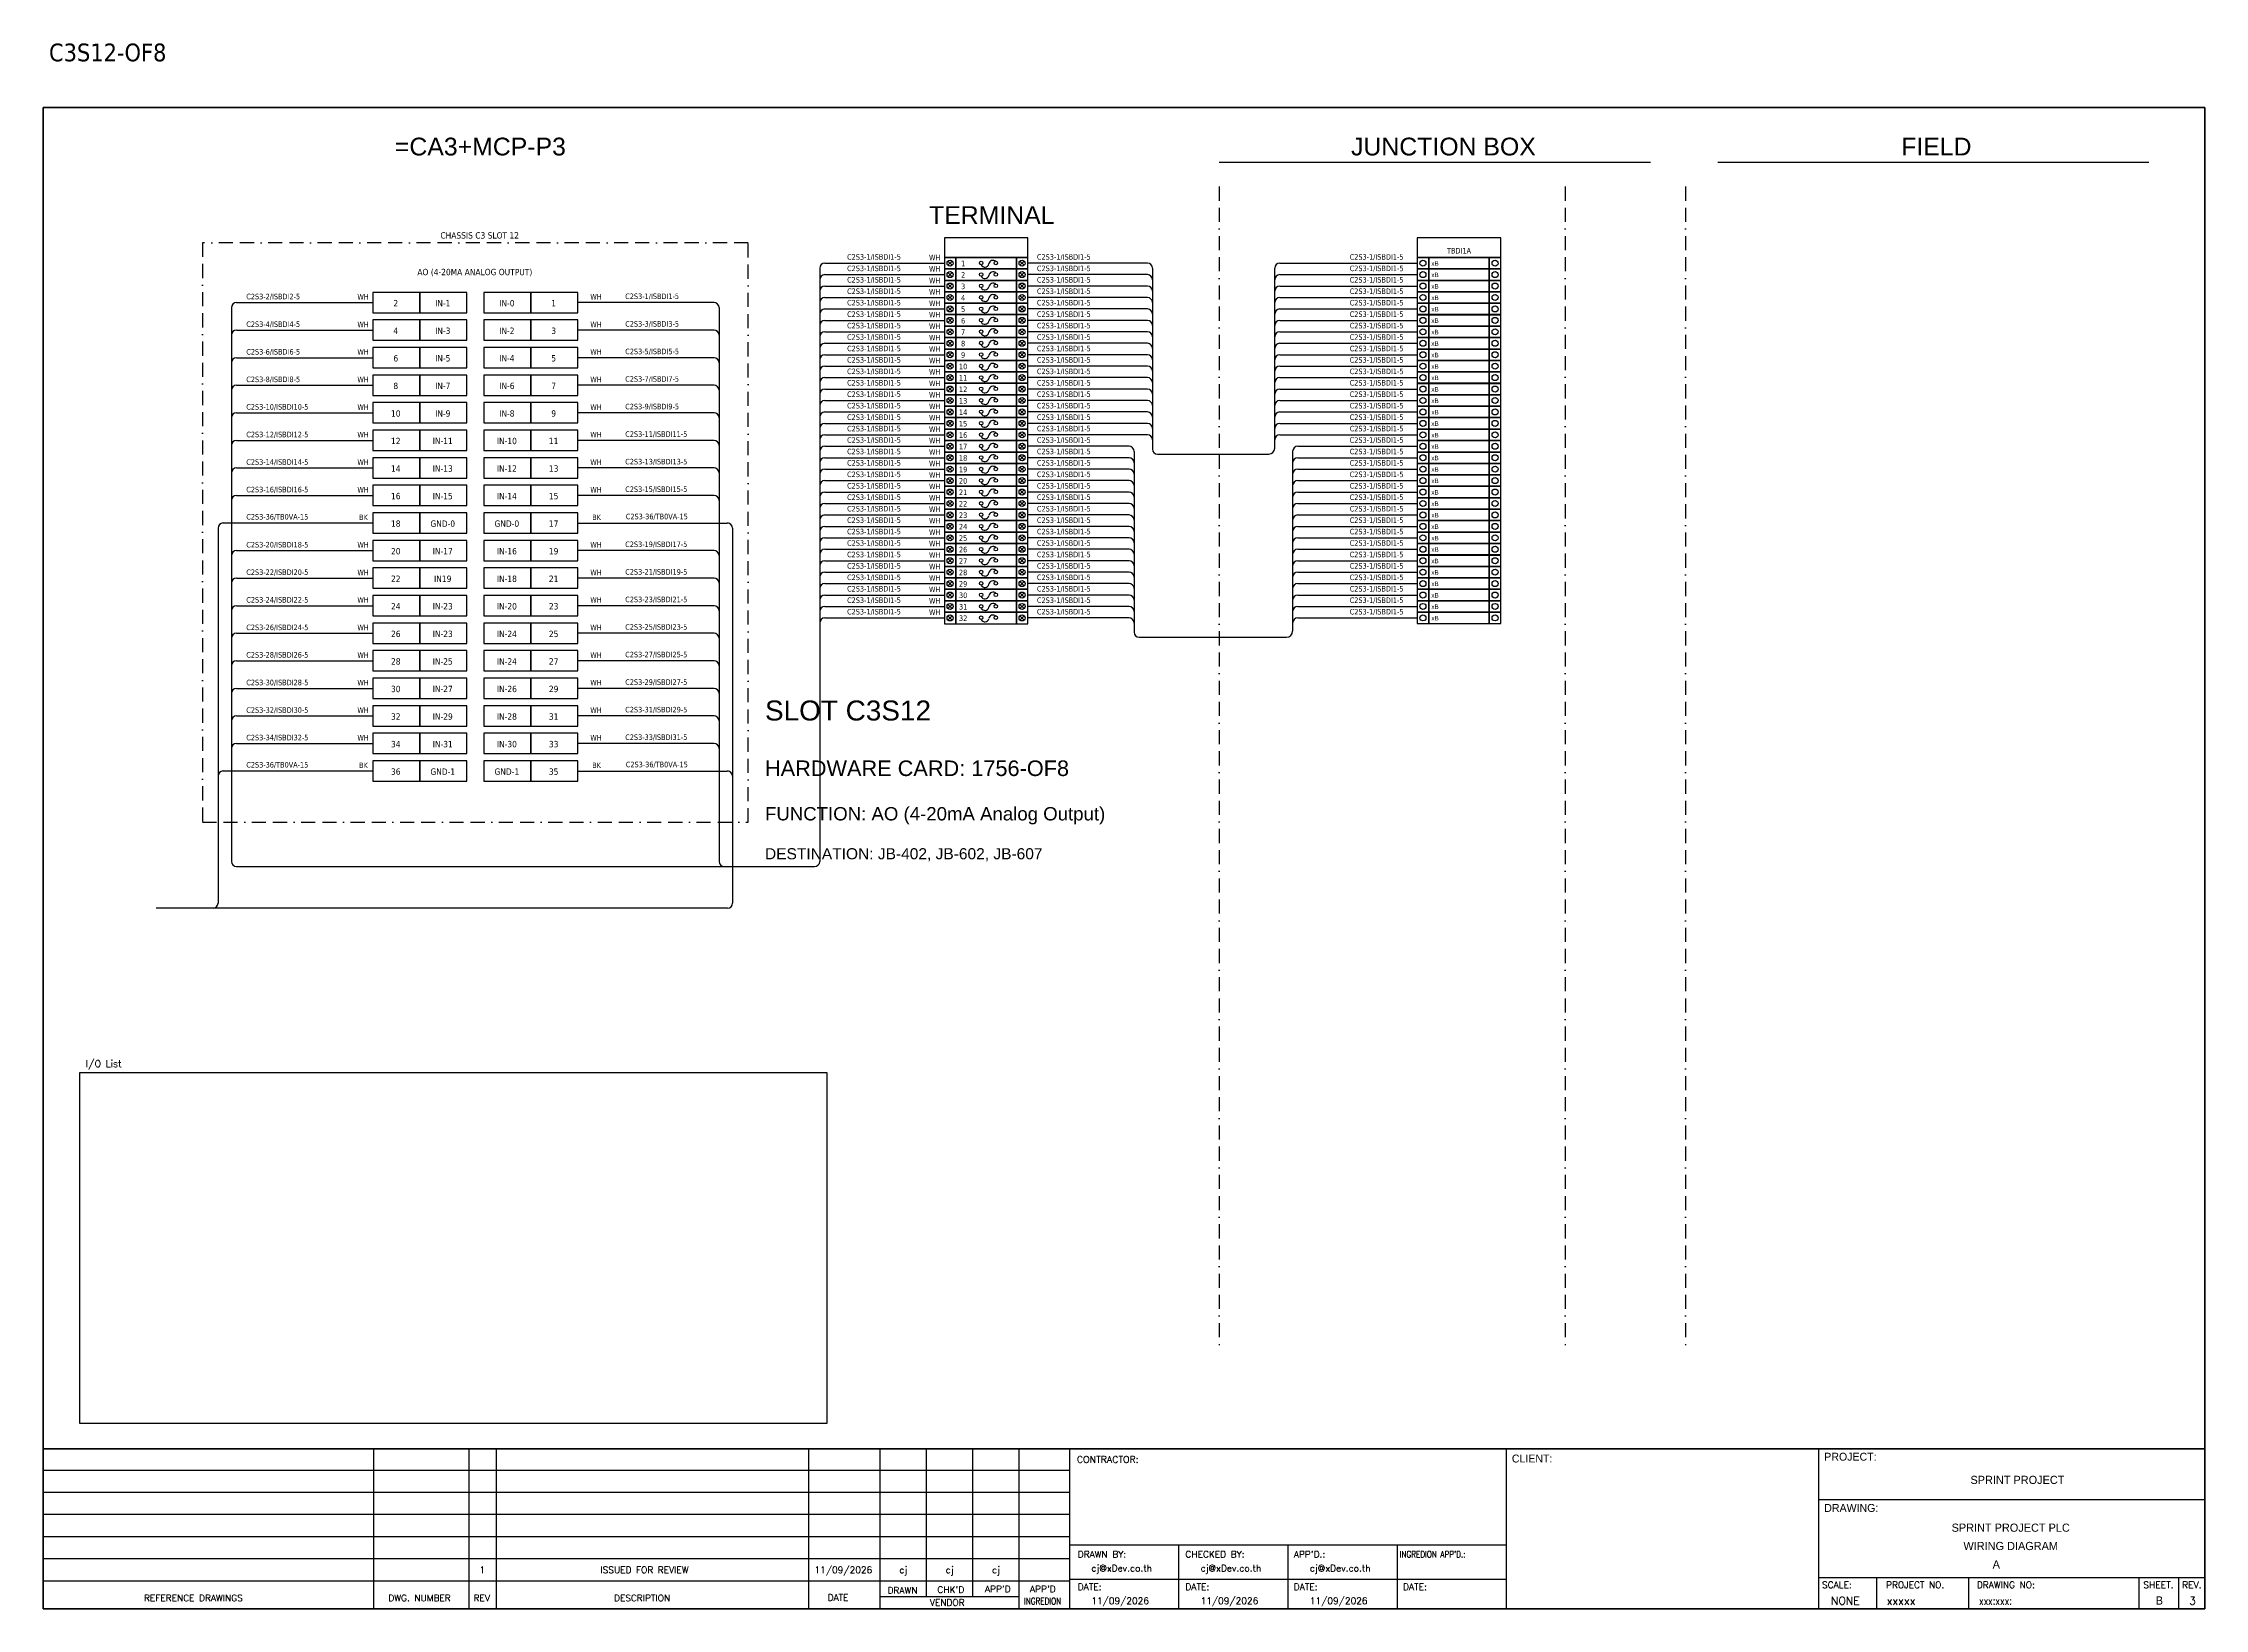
# Model space of a CAD drawing. Header units: millimetres. Extents: x 0 to 62600, y 0 to 14837.
# Drawn here: x 50320 to 54213, y 6008 to 8828 of the extents above; entities that cross this region are included whole.
import ezdxf
from ezdxf.enums import TextEntityAlignment as Align

# ---------------------------------------------------------------- set-up
doc = ezdxf.new("R2010")
doc.units = ezdxf.units.MM
doc.linetypes.add('BORDERX2', pattern=[88.9, 25.4, -12.7, 25.4, -12.7, 0, -12.7])
for name, color, linetype in [('GT_1', 9, 'Continuous'), ('HELPPOINT', 7, 'Continuous'), ('MEMBER', 7, 'Continuous'), ('x01001-FrameArea', 2, 'BORDERX2')]:
    doc.layers.add(name, color=color, linetype=linetype)
for name, color, linetype, lineweight in [('IE-EQUIP', 253, 'Continuous', 25), ('IE-WIRE', 7, 'Continuous', 25), ('power', 7, 'Continuous', 25)]:
    doc.layers.add(name, color=color, linetype=linetype, lineweight=lineweight)
doc.styles.add('HTX11', font='O8111901')
doc.styles.add('ROMANS', font='romans.shx', dxfattribs={"width": 0.85, "height": 25})
doc.styles.get("Standard").update_dxf_attribs({"font": 'arial.ttf'})
doc.styles.add('Tahoma', font='')
doc.styles.get('Tahoma').set_extended_font_data('Tahoma')

# ---------------------------------------------------------------- blocks, each defined once
blk = doc.blocks.new('xTermSingleLayer111')
at = {"color": 7, "ltscale": 25.4}
for points in [[(0, -537), (537, -537), (537, 0), (0, 0)], [(537, -537), (3378, -537), (3378, 0), (537, 0)], [(3378, -537), (3915, -537), (3915, 0), (3378, 0)]]:
    blk.add_lwpolyline(points, close=True, dxfattribs=at)
for centre in [(268, -268), (3647, -268)]:
    blk.add_circle(centre, 141, dxfattribs=at)
blk.add_attdef('TERMINAL_B', (661, -387), '', height=212)

msp = doc.modelspace()

# ---------------------------------------------------------------- linework, layer by layer
for p, q in [((52437.9, 8614.1), (53214.7, 8614.1)), ((53335.7, 8614.1), (54112.4, 8614.1))]:
    msp.add_line(p, q)
at = {"color": 1, "ltscale": 25.4}
for p, q in [((51956.8, 8436), (51949.2, 8428.3)), ((51949.2, 8436), (51956.8, 8428.3)), ((51956.8, 8415.3), (51949.2, 8407.7)), ((51949.2, 8415.3), (51956.8, 8407.7)), ((52078.9, 8436), (52086.6, 8428.3)), ((52086.6, 8436), (52078.9, 8428.3)), ((52078.9, 8415.3), (52086.6, 8407.7)), ((52086.6, 8415.3), (52078.9, 8407.7)), ((51956.8, 8394.7), (51949.2, 8387.1)), ((51949.2, 8394.7), (51956.8, 8387.1)), ((51956.8, 8374.1), (51949.2, 8366.4)), ((51949.2, 8374.1), (51956.8, 8366.4)), ((52078.9, 8394.7), (52086.6, 8387.1)), ((52086.6, 8394.7), (52078.9, 8387.1)), ((52078.9, 8374.1), (52086.6, 8366.4)), ((52086.6, 8374.1), (52078.9, 8366.4)), ((51956.8, 8353.5), (51949.2, 8345.8)), ((51949.2, 8353.5), (51956.8, 8345.8)), ((51956.8, 8332.9), (51949.2, 8325.2)), ((51949.2, 8332.9), (51956.8, 8325.2)), ((52078.9, 8353.5), (52086.6, 8345.8)), ((52086.6, 8353.5), (52078.9, 8345.8)), ((52078.9, 8332.9), (52086.6, 8325.2)), ((52086.6, 8332.9), (52078.9, 8325.2)), ((51956.8, 8312.3), (51949.2, 8304.6)), ((51949.2, 8312.3), (51956.8, 8304.6)), ((52078.9, 8312.3), (52086.6, 8304.6)), ((52086.6, 8312.3), (52078.9, 8304.6)), ((51956.8, 8291.7), (51949.2, 8284)), ((51949.2, 8291.7), (51956.8, 8284)), ((51956.8, 8271.1), (51949.2, 8263.4)), ((51949.2, 8271.1), (51956.8, 8263.4)), ((52078.9, 8291.7), (52086.6, 8284)), ((52086.6, 8291.7), (52078.9, 8284)), ((52078.9, 8271.1), (52086.6, 8263.4)), ((52086.6, 8271.1), (52078.9, 8263.4)), ((51956.8, 8250.4), (51949.2, 8242.8)), ((51949.2, 8250.4), (51956.8, 8242.8)), ((51956.8, 8229.8), (51949.2, 8222.2)), ((51949.2, 8229.8), (51956.8, 8222.2)), ((52078.9, 8250.4), (52086.6, 8242.8)), ((52086.6, 8250.4), (52078.9, 8242.8)), ((52078.9, 8229.8), (52086.6, 8222.2)), ((52086.6, 8229.8), (52078.9, 8222.2)), ((51956.8, 8209.2), (51949.2, 8201.6)), ((51949.2, 8209.2), (51956.8, 8201.6)), ((51956.8, 8188.6), (51949.2, 8180.9)), ((51949.2, 8188.6), (51956.8, 8180.9)), ((52078.9, 8209.2), (52086.6, 8201.6)), ((52086.6, 8209.2), (52078.9, 8201.6)), ((52078.9, 8188.6), (52086.6, 8180.9)), ((52086.6, 8188.6), (52078.9, 8180.9)), ((51956.8, 8168), (51949.2, 8160.3)), ((51949.2, 8168), (51956.8, 8160.3)), ((51956.8, 8147.4), (51949.2, 8139.7)), ((51949.2, 8147.4), (51956.8, 8139.7)), ((52078.9, 8168), (52086.6, 8160.3)), ((52086.6, 8168), (52078.9, 8160.3)), ((52078.9, 8147.4), (52086.6, 8139.7)), ((52086.6, 8147.4), (52078.9, 8139.7)), ((51956.8, 8126.8), (51949.2, 8119.1)), ((51949.2, 8126.8), (51956.8, 8119.1)), ((51956.8, 8106.2), (51949.2, 8098.5)), ((51949.2, 8106.2), (51956.8, 8098.5)), ((52078.9, 8126.8), (52086.6, 8119.1)), ((52086.6, 8126.8), (52078.9, 8119.1)), ((52078.9, 8106.2), (52086.6, 8098.5)), ((52086.6, 8106.2), (52078.9, 8098.5)), ((51956.8, 8085.6), (51949.2, 8077.9)), ((51949.2, 8085.6), (51956.8, 8077.9)), ((51956.8, 8064.9), (51949.2, 8057.3)), ((51949.2, 8064.9), (51956.8, 8057.3)), ((52078.9, 8085.6), (52086.6, 8077.9)), ((52086.6, 8085.6), (52078.9, 8077.9)), ((52078.9, 8064.9), (52086.6, 8057.3)), ((52086.6, 8064.9), (52078.9, 8057.3)), ((51956.8, 8044.3), (51949.2, 8036.7)), ((51949.2, 8044.3), (51956.8, 8036.7)), ((51956.8, 8023.7), (51949.2, 8016)), ((51949.2, 8023.7), (51956.8, 8016)), ((52078.9, 8044.3), (52086.6, 8036.7)), ((52086.6, 8044.3), (52078.9, 8036.7)), ((52078.9, 8023.7), (52086.6, 8016)), ((52086.6, 8023.7), (52078.9, 8016)), ((51956.8, 8003.1), (51949.2, 7995.4)), ((51949.2, 8003.1), (51956.8, 7995.4)), ((51956.8, 7982.5), (51949.2, 7974.8)), ((51949.2, 7982.5), (51956.8, 7974.8)), ((52078.9, 8003.1), (52086.6, 7995.4)), ((52086.6, 8003.1), (52078.9, 7995.4)), ((52078.9, 7982.5), (52086.6, 7974.8)), ((52086.6, 7982.5), (52078.9, 7974.8)), ((51956.8, 7961.9), (51949.2, 7954.2)), ((51949.2, 7961.9), (51956.8, 7954.2)), ((52078.9, 7961.9), (52086.6, 7954.2)), ((52086.6, 7961.9), (52078.9, 7954.2)), ((51956.8, 7941.3), (51949.2, 7933.6)), ((51949.2, 7941.3), (51956.8, 7933.6)), ((51956.8, 7920.7), (51949.2, 7913)), ((51949.2, 7920.7), (51956.8, 7913)), ((52078.9, 7941.3), (52086.6, 7933.6)), ((52086.6, 7941.3), (52078.9, 7933.6)), ((52078.9, 7920.7), (52086.6, 7913)), ((52086.6, 7920.7), (52078.9, 7913)), ((51956.8, 7900), (51949.2, 7892.4)), ((51949.2, 7900), (51956.8, 7892.4)), ((51956.8, 7879.4), (51949.2, 7871.8)), ((51949.2, 7879.4), (51956.8, 7871.8)), ((52078.9, 7900), (52086.6, 7892.4)), ((52086.6, 7900), (52078.9, 7892.4)), ((52078.9, 7879.4), (52086.6, 7871.8)), ((52086.6, 7879.4), (52078.9, 7871.8)), ((51956.8, 7858.8), (51949.2, 7851.2)), ((51949.2, 7858.8), (51956.8, 7851.2)), ((51956.8, 7838.2), (51949.2, 7830.5)), ((51949.2, 7838.2), (51956.8, 7830.5)), ((52078.9, 7858.8), (52086.6, 7851.2)), ((52086.6, 7858.8), (52078.9, 7851.2)), ((52078.9, 7838.2), (52086.6, 7830.5)), ((52086.6, 7838.2), (52078.9, 7830.5)), ((51956.8, 7817.6), (51949.2, 7809.9)), ((51949.2, 7817.6), (51956.8, 7809.9)), ((51956.8, 7797), (51949.2, 7789.3)), ((51949.2, 7797), (51956.8, 7789.3)), ((52078.9, 7817.6), (52086.6, 7809.9)), ((52086.6, 7817.6), (52078.9, 7809.9)), ((52078.9, 7797), (52086.6, 7789.3)), ((52086.6, 7797), (52078.9, 7789.3))]:
    msp.add_line(p, q, dxfattribs=at)
at = {"color": 4}
for p, q in [((53621.9, 6064.5), (53621.9, 6008.4)), ((53787.2, 6064.5), (53787.2, 6008.4))]:
    msp.add_line(p, q, dxfattribs=at)
at = {"color": 4, "ltscale": 0.5}
for p, q in [((54094.3, 6064.5), (54094.3, 6008.4)), ((54094.3, 6064.5), (54094.3, 6008.4)), ((54165.5, 6064.5), (54165.5, 6008.4)), ((54165.5, 6064.5), (54165.5, 6008.4))]:
    msp.add_line(p, q, dxfattribs=at)
at = {"color": 4, "ltscale": 25.4}
for points in [[(51942.7, 8442.4), (52093, 8442.4), (52093, 8477.6), (51942.7, 8477.6)], [(52794.5, 8442.4), (52944.8, 8442.4), (52944.8, 8477.6), (52794.5, 8477.6)]]:
    msp.add_lwpolyline(points, close=True, dxfattribs=at)
at = {"color": 1, "ltscale": 25.4}
for points in [[(51942.7, 8421.8), (51963.3, 8421.8), (51963.3, 8442.4), (51942.7, 8442.4)], [(51942.7, 8401.2), (51963.3, 8401.2), (51963.3, 8421.8), (51942.7, 8421.8)], [(51963.3, 8421.8), (52072.4, 8421.8), (52072.4, 8442.4), (51963.3, 8442.4)], [(51963.3, 8401.2), (52072.4, 8401.2), (52072.4, 8421.8), (51963.3, 8421.8)], [(52072.4, 8421.8), (52093, 8421.8), (52093, 8442.4), (52072.4, 8442.4)], [(52072.4, 8401.2), (52093, 8401.2), (52093, 8421.8), (52072.4, 8421.8)], [(51942.7, 8380.6), (51963.3, 8380.6), (51963.3, 8401.2), (51942.7, 8401.2)], [(51942.7, 8360), (51963.3, 8360), (51963.3, 8380.6), (51942.7, 8380.6)], [(51963.3, 8380.6), (52072.4, 8380.6), (52072.4, 8401.2), (51963.3, 8401.2)], [(51963.3, 8360), (52072.4, 8360), (52072.4, 8380.6), (51963.3, 8380.6)], [(52072.4, 8380.6), (52093, 8380.6), (52093, 8401.2), (52072.4, 8401.2)], [(52072.4, 8360), (52093, 8360), (52093, 8380.6), (52072.4, 8380.6)], [(51942.7, 8339.4), (51963.3, 8339.4), (51963.3, 8360), (51942.7, 8360)], [(51942.7, 8318.8), (51963.3, 8318.8), (51963.3, 8339.4), (51942.7, 8339.4)], [(51963.3, 8339.4), (52072.4, 8339.4), (52072.4, 8360), (51963.3, 8360)], [(51963.3, 8318.8), (52072.4, 8318.8), (52072.4, 8339.4), (51963.3, 8339.4)], [(52072.4, 8339.4), (52093, 8339.4), (52093, 8360), (52072.4, 8360)], [(52072.4, 8318.8), (52093, 8318.8), (52093, 8339.4), (52072.4, 8339.4)], [(51942.7, 8298.1), (51963.3, 8298.1), (51963.3, 8318.8), (51942.7, 8318.8)], [(51942.7, 8277.5), (51963.3, 8277.5), (51963.3, 8298.1), (51942.7, 8298.1)], [(51963.3, 8298.1), (52072.4, 8298.1), (52072.4, 8318.8), (51963.3, 8318.8)], [(51963.3, 8277.5), (52072.4, 8277.5), (52072.4, 8298.1), (51963.3, 8298.1)], [(52072.4, 8298.1), (52093, 8298.1), (52093, 8318.8), (52072.4, 8318.8)], [(52072.4, 8277.5), (52093, 8277.5), (52093, 8298.1), (52072.4, 8298.1)], [(51942.7, 8256.9), (51963.3, 8256.9), (51963.3, 8277.5), (51942.7, 8277.5)], [(51942.7, 8236.3), (51963.3, 8236.3), (51963.3, 8256.9), (51942.7, 8256.9)], [(51963.3, 8256.9), (52072.4, 8256.9), (52072.4, 8277.5), (51963.3, 8277.5)], [(51963.3, 8236.3), (52072.4, 8236.3), (52072.4, 8256.9), (51963.3, 8256.9)], [(52072.4, 8256.9), (52093, 8256.9), (52093, 8277.5), (52072.4, 8277.5)], [(52072.4, 8236.3), (52093, 8236.3), (52093, 8256.9), (52072.4, 8256.9)], [(51942.7, 8215.7), (51963.3, 8215.7), (51963.3, 8236.3), (51942.7, 8236.3)], [(51942.7, 8195.1), (51963.3, 8195.1), (51963.3, 8215.7), (51942.7, 8215.7)], [(51963.3, 8215.7), (52072.4, 8215.7), (52072.4, 8236.3), (51963.3, 8236.3)], [(51963.3, 8195.1), (52072.4, 8195.1), (52072.4, 8215.7), (51963.3, 8215.7)], [(52072.4, 8215.7), (52093, 8215.7), (52093, 8236.3), (52072.4, 8236.3)], [(52072.4, 8195.1), (52093, 8195.1), (52093, 8215.7), (52072.4, 8215.7)], [(51942.7, 8174.5), (51963.3, 8174.5), (51963.3, 8195.1), (51942.7, 8195.1)], [(51963.3, 8174.5), (52072.4, 8174.5), (52072.4, 8195.1), (51963.3, 8195.1)], [(52072.4, 8174.5), (52093, 8174.5), (52093, 8195.1), (52072.4, 8195.1)], [(51942.7, 8153.9), (51963.3, 8153.9), (51963.3, 8174.5), (51942.7, 8174.5)], [(51942.7, 8133.2), (51963.3, 8133.2), (51963.3, 8153.9), (51942.7, 8153.9)], [(51963.3, 8153.9), (52072.4, 8153.9), (52072.4, 8174.5), (51963.3, 8174.5)], [(51963.3, 8133.2), (52072.4, 8133.2), (52072.4, 8153.9), (51963.3, 8153.9)], [(52072.4, 8153.9), (52093, 8153.9), (52093, 8174.5), (52072.4, 8174.5)], [(52072.4, 8133.2), (52093, 8133.2), (52093, 8153.9), (52072.4, 8153.9)], [(51942.7, 8112.6), (51963.3, 8112.6), (51963.3, 8133.2), (51942.7, 8133.2)], [(51942.7, 8092), (51963.3, 8092), (51963.3, 8112.6), (51942.7, 8112.6)], [(51963.3, 8112.6), (52072.4, 8112.6), (52072.4, 8133.2), (51963.3, 8133.2)], [(51963.3, 8092), (52072.4, 8092), (52072.4, 8112.6), (51963.3, 8112.6)], [(52072.4, 8112.6), (52093, 8112.6), (52093, 8133.2), (52072.4, 8133.2)], [(52072.4, 8092), (52093, 8092), (52093, 8112.6), (52072.4, 8112.6)], [(51942.7, 8071.4), (51963.3, 8071.4), (51963.3, 8092), (51942.7, 8092)], [(51942.7, 8050.8), (51963.3, 8050.8), (51963.3, 8071.4), (51942.7, 8071.4)], [(51963.3, 8071.4), (52072.4, 8071.4), (52072.4, 8092), (51963.3, 8092)], [(51963.3, 8050.8), (52072.4, 8050.8), (52072.4, 8071.4), (51963.3, 8071.4)], [(52072.4, 8071.4), (52093, 8071.4), (52093, 8092), (52072.4, 8092)], [(52072.4, 8050.8), (52093, 8050.8), (52093, 8071.4), (52072.4, 8071.4)], [(51942.7, 8030.2), (51963.3, 8030.2), (51963.3, 8050.8), (51942.7, 8050.8)], [(51942.7, 8009.6), (51963.3, 8009.6), (51963.3, 8030.2), (51942.7, 8030.2)], [(51963.3, 8030.2), (52072.4, 8030.2), (52072.4, 8050.8), (51963.3, 8050.8)], [(51963.3, 8009.6), (52072.4, 8009.6), (52072.4, 8030.2), (51963.3, 8030.2)], [(52072.4, 8030.2), (52093, 8030.2), (52093, 8050.8), (52072.4, 8050.8)], [(52072.4, 8009.6), (52093, 8009.6), (52093, 8030.2), (52072.4, 8030.2)], [(51942.7, 7989), (51963.3, 7989), (51963.3, 8009.6), (51942.7, 8009.6)], [(51942.7, 7968.4), (51963.3, 7968.4), (51963.3, 7989), (51942.7, 7989)], [(51963.3, 7989), (52072.4, 7989), (52072.4, 8009.6), (51963.3, 8009.6)], [(51963.3, 7968.4), (52072.4, 7968.4), (52072.4, 7989), (51963.3, 7989)], [(52072.4, 7989), (52093, 7989), (52093, 8009.6), (52072.4, 8009.6)], [(52072.4, 7968.4), (52093, 7968.4), (52093, 7989), (52072.4, 7989)], [(51942.7, 7947.7), (51963.3, 7947.7), (51963.3, 7968.4), (51942.7, 7968.4)], [(51942.7, 7927.1), (51963.3, 7927.1), (51963.3, 7947.7), (51942.7, 7947.7)], [(51963.3, 7947.7), (52072.4, 7947.7), (52072.4, 7968.4), (51963.3, 7968.4)], [(51963.3, 7927.1), (52072.4, 7927.1), (52072.4, 7947.7), (51963.3, 7947.7)], [(52072.4, 7947.7), (52093, 7947.7), (52093, 7968.4), (52072.4, 7968.4)], [(52072.4, 7927.1), (52093, 7927.1), (52093, 7947.7), (52072.4, 7947.7)], [(51942.7, 7906.5), (51963.3, 7906.5), (51963.3, 7927.1), (51942.7, 7927.1)], [(51942.7, 7885.9), (51963.3, 7885.9), (51963.3, 7906.5), (51942.7, 7906.5)], [(51963.3, 7906.5), (52072.4, 7906.5), (52072.4, 7927.1), (51963.3, 7927.1)], [(51963.3, 7885.9), (52072.4, 7885.9), (52072.4, 7906.5), (51963.3, 7906.5)], [(52072.4, 7906.5), (52093, 7906.5), (52093, 7927.1), (52072.4, 7927.1)], [(52072.4, 7885.9), (52093, 7885.9), (52093, 7906.5), (52072.4, 7906.5)], [(51942.7, 7865.3), (51963.3, 7865.3), (51963.3, 7885.9), (51942.7, 7885.9)], [(51942.7, 7844.7), (51963.3, 7844.7), (51963.3, 7865.3), (51942.7, 7865.3)], [(51963.3, 7865.3), (52072.4, 7865.3), (52072.4, 7885.9), (51963.3, 7885.9)], [(51963.3, 7844.7), (52072.4, 7844.7), (52072.4, 7865.3), (51963.3, 7865.3)], [(52072.4, 7865.3), (52093, 7865.3), (52093, 7885.9), (52072.4, 7885.9)], [(52072.4, 7844.7), (52093, 7844.7), (52093, 7865.3), (52072.4, 7865.3)], [(51942.7, 7824.1), (51963.3, 7824.1), (51963.3, 7844.7), (51942.7, 7844.7)], [(51963.3, 7824.1), (52072.4, 7824.1), (52072.4, 7844.7), (51963.3, 7844.7)], [(52072.4, 7824.1), (52093, 7824.1), (52093, 7844.7), (52072.4, 7844.7)], [(51942.7, 7803.5), (51963.3, 7803.5), (51963.3, 7824.1), (51942.7, 7824.1)], [(51942.7, 7782.8), (51963.3, 7782.8), (51963.3, 7803.5), (51942.7, 7803.5)], [(51963.3, 7803.5), (52072.4, 7803.5), (52072.4, 7824.1), (51963.3, 7824.1)], [(51963.3, 7782.8), (52072.4, 7782.8), (52072.4, 7803.5), (51963.3, 7803.5)], [(52072.4, 7803.5), (52093, 7803.5), (52093, 7824.1), (52072.4, 7824.1)], [(52072.4, 7782.8), (52093, 7782.8), (52093, 7803.5), (52072.4, 7803.5)]]:
    msp.add_lwpolyline(points, close=True, dxfattribs=at)
msp.add_lwpolyline([(50385.3, 6974.3), (51731.1, 6974.3), (51731.1, 6342.2), (50385.3, 6342.2)], close=True)
for centre in [(51953, 8432.1), (51953, 8411.5), (52082.7, 8432.1), (52082.7, 8411.5), (51953, 8390.9), (51953, 8370.3), (52082.7, 8390.9), (52082.7, 8370.3), (51953, 8349.7), (51953, 8329.1), (52082.7, 8349.7), (52082.7, 8329.1), (51953, 8308.4), (51953, 8287.8), (52082.7, 8308.4), (52082.7, 8287.8), (51953, 8267.2), (52082.7, 8267.2), (51953, 8246.6), (51953, 8226), (52082.7, 8246.6), (52082.7, 8226), (51953, 8205.4), (51953, 8184.8), (52082.7, 8205.4), (52082.7, 8184.8), (51953, 8164.2), (51953, 8143.6), (52082.7, 8164.2), (52082.7, 8143.6), (51953, 8122.9), (51953, 8102.3), (52082.7, 8122.9), (52082.7, 8102.3), (51953, 8081.7), (51953, 8061.1), (52082.7, 8081.7), (52082.7, 8061.1), (51953, 8040.5), (51953, 8019.9), (52082.7, 8040.5), (52082.7, 8019.9), (51953, 7999.3), (51953, 7978.7), (52082.7, 7999.3), (52082.7, 7978.7), (51953, 7958), (51953, 7937.4), (52082.7, 7958), (52082.7, 7937.4), (51953, 7916.8), (52082.7, 7916.8), (51953, 7896.2), (51953, 7875.6), (52082.7, 7896.2), (52082.7, 7875.6), (51953, 7855), (51953, 7834.4), (52082.7, 7855), (52082.7, 7834.4), (51953, 7813.8), (51953, 7793.2), (52082.7, 7813.8), (52082.7, 7793.2)]:
    msp.add_circle(centre, 5.42, dxfattribs=at)
at = {"layer": 'GT_1', "color": 4}
for p, q in [((50915, 6008.4), (50915, 6296.6)), ((51086.9, 6008.4), (51086.9, 6296.6)), ((51136.1, 6008.4), (51136.1, 6296.6)), ((51698.7, 6008.4), (51698.7, 6296.6)), ((51827, 6008.4), (51827, 6296.6)), ((51910.6, 6030.2), (51910.6, 6296.6)), ((51994.1, 6030.3), (51994.1, 6296.6)), ((52077.4, 6008.4), (52077.4, 6296.6)), ((52168.4, 6008.4), (52168.4, 6296.6)), ((52955.4, 6008.4), (52955.4, 6296.6)), ((53517.7, 6008.4), (53517.7, 6296.6)), ((53517.7, 6008.4), (53517.7, 6296.6)), ((53517.7, 6008.4), (53517.7, 6296.6)), ((52168.4, 6257.7), (50319.6, 6257.7)), ((52168.4, 6217.9), (50319.6, 6217.9)), ((52168.4, 6178), (50319.6, 6178)), ((52168.4, 6138.1), (50319.6, 6138.1)), ((52955.4, 6122.8), (52168.4, 6122.8)), ((52365.2, 6008.4), (52365.2, 6122.8)), ((52561.9, 6008.4), (52561.9, 6122.8)), ((52758.7, 6008.4), (52758.7, 6122.8)), ((52168.4, 6098.2), (50319.6, 6098.2)), ((52168.3, 6058.2), (50319.6, 6058.2)), ((52955.4, 6061.3), (52168.4, 6061.3)), ((53517.7, 6064.5), (54212.9, 6064.5)), ((52077.4, 6030.2), (51827, 6030.2))]:
    msp.add_line(p, q, dxfattribs=at)
at = {"layer": 'HELPPOINT', "color": 4, "lineweight": 35}
for p, q in [((50319.6, 6008.4), (50319.6, 8712.6)), ((50319.6, 8712.6), (54212.9, 8712.6)), ((50319.6, 6008.4), (50319.6, 8712.6)), ((50319.6, 8712.6), (54212.9, 8712.6)), ((54212.9, 8712.6), (54212.9, 6008.4)), ((54212.9, 8712.6), (54212.9, 6008.4)), ((54212.9, 6008.4), (50319.6, 6008.4)), ((54212.9, 6008.4), (50319.6, 6008.4))]:
    msp.add_line(p, q, dxfattribs=at)
at = {"layer": 'HELPPOINT', "color": 4}
for p, q in [((53517.7, 6205), (54212.9, 6205)), ((53517.7, 6205), (54212.9, 6205)), ((53517.7, 6064.5), (54212.9, 6064.5))]:
    msp.add_line(p, q, dxfattribs=at)
at = {"layer": 'IE-EQUIP', "linetype": 'Continuous', "ltscale": 25.4}
for points in [[(50913, 8342.8), (50997.7, 8342.8), (50997.7, 8379.5), (50913, 8379.5)], [(50997.7, 8342.8), (51082.3, 8342.8), (51082.3, 8379.5), (50997.7, 8379.5)], [(51113.2, 8342.8), (51197.8, 8342.8), (51197.8, 8379.5), (51113.2, 8379.5)], [(51197.8, 8342.8), (51282.5, 8342.8), (51282.5, 8379.5), (51197.8, 8379.5)], [(50913, 8293.2), (50997.7, 8293.2), (50997.7, 8329.9), (50913, 8329.9)], [(50997.7, 8293.2), (51082.3, 8293.2), (51082.3, 8329.9), (50997.7, 8329.9)], [(51113.2, 8293.2), (51197.8, 8293.2), (51197.8, 8329.9), (51113.2, 8329.9)], [(51197.8, 8293.2), (51282.5, 8293.2), (51282.5, 8329.9), (51197.8, 8329.9)], [(50913, 8243.6), (50997.7, 8243.6), (50997.7, 8280.3), (50913, 8280.3)], [(50997.7, 8243.6), (51082.3, 8243.6), (51082.3, 8280.3), (50997.7, 8280.3)], [(51113.2, 8243.6), (51197.8, 8243.6), (51197.8, 8280.3), (51113.2, 8280.3)], [(51197.8, 8243.6), (51282.5, 8243.6), (51282.5, 8280.3), (51197.8, 8280.3)], [(50913, 8193.9), (50997.7, 8193.9), (50997.7, 8230.6), (50913, 8230.6)], [(50997.7, 8193.9), (51082.3, 8193.9), (51082.3, 8230.6), (50997.7, 8230.6)], [(51113.2, 8193.9), (51197.8, 8193.9), (51197.8, 8230.6), (51113.2, 8230.6)], [(51197.8, 8193.9), (51282.5, 8193.9), (51282.5, 8230.6), (51197.8, 8230.6)], [(50913, 8144.3), (50997.7, 8144.3), (50997.7, 8181), (50913, 8181)], [(50997.7, 8144.3), (51082.3, 8144.3), (51082.3, 8181), (50997.7, 8181)], [(51113.2, 8144.3), (51197.8, 8144.3), (51197.8, 8181), (51113.2, 8181)], [(51197.8, 8144.3), (51282.5, 8144.3), (51282.5, 8181), (51197.8, 8181)], [(50913, 8094.7), (50997.7, 8094.7), (50997.7, 8131.4), (50913, 8131.4)], [(50997.7, 8094.7), (51082.3, 8094.7), (51082.3, 8131.4), (50997.7, 8131.4)], [(51113.2, 8094.7), (51197.8, 8094.7), (51197.8, 8131.4), (51113.2, 8131.4)], [(51197.8, 8094.7), (51282.5, 8094.7), (51282.5, 8131.4), (51197.8, 8131.4)], [(50913, 8045), (50997.7, 8045), (50997.7, 8081.7), (50913, 8081.7)], [(50997.7, 8045), (51082.3, 8045), (51082.3, 8081.7), (50997.7, 8081.7)], [(51113.2, 8045), (51197.8, 8045), (51197.8, 8081.7), (51113.2, 8081.7)], [(51197.8, 8045), (51282.5, 8045), (51282.5, 8081.7), (51197.8, 8081.7)], [(50913, 7995.4), (50997.7, 7995.4), (50997.7, 8032.1), (50913, 8032.1)], [(50997.7, 7995.4), (51082.3, 7995.4), (51082.3, 8032.1), (50997.7, 8032.1)], [(51113.2, 7995.4), (51197.8, 7995.4), (51197.8, 8032.1), (51113.2, 8032.1)], [(51197.8, 7995.4), (51282.5, 7995.4), (51282.5, 8032.1), (51197.8, 8032.1)], [(50913, 7945.8), (50997.7, 7945.8), (50997.7, 7982.5), (50913, 7982.5)], [(50997.7, 7945.8), (51082.3, 7945.8), (51082.3, 7982.5), (50997.7, 7982.5)], [(51113.2, 7945.8), (51197.8, 7945.8), (51197.8, 7982.5), (51113.2, 7982.5)], [(51197.8, 7945.8), (51282.5, 7945.8), (51282.5, 7982.5), (51197.8, 7982.5)], [(50913, 7896.1), (50997.7, 7896.1), (50997.7, 7932.8), (50913, 7932.8)], [(50997.7, 7896.1), (51082.3, 7896.1), (51082.3, 7932.8), (50997.7, 7932.8)], [(51113.2, 7896.1), (51197.8, 7896.1), (51197.8, 7932.8), (51113.2, 7932.8)], [(51197.8, 7896.1), (51282.5, 7896.1), (51282.5, 7932.8), (51197.8, 7932.8)], [(50913, 7846.5), (50997.7, 7846.5), (50997.7, 7883.2), (50913, 7883.2)], [(50997.7, 7846.5), (51082.3, 7846.5), (51082.3, 7883.2), (50997.7, 7883.2)], [(51113.2, 7846.5), (51197.8, 7846.5), (51197.8, 7883.2), (51113.2, 7883.2)], [(51197.8, 7846.5), (51282.5, 7846.5), (51282.5, 7883.2), (51197.8, 7883.2)], [(50913, 7796.9), (50997.7, 7796.9), (50997.7, 7833.6), (50913, 7833.6)], [(50997.7, 7796.9), (51082.3, 7796.9), (51082.3, 7833.6), (50997.7, 7833.6)], [(51113.2, 7796.9), (51197.8, 7796.9), (51197.8, 7833.6), (51113.2, 7833.6)], [(51197.8, 7796.9), (51282.5, 7796.9), (51282.5, 7833.6), (51197.8, 7833.6)], [(50913, 7747.2), (50997.7, 7747.2), (50997.7, 7783.9), (50913, 7783.9)], [(50997.7, 7747.2), (51082.3, 7747.2), (51082.3, 7783.9), (50997.7, 7783.9)], [(51113.2, 7747.2), (51197.8, 7747.2), (51197.8, 7783.9), (51113.2, 7783.9)], [(51197.8, 7747.2), (51282.5, 7747.2), (51282.5, 7783.9), (51197.8, 7783.9)], [(50913, 7697.6), (50997.7, 7697.6), (50997.7, 7734.3), (50913, 7734.3)], [(50997.7, 7697.6), (51082.3, 7697.6), (51082.3, 7734.3), (50997.7, 7734.3)], [(51113.2, 7697.6), (51197.8, 7697.6), (51197.8, 7734.3), (51113.2, 7734.3)], [(51197.8, 7697.6), (51282.5, 7697.6), (51282.5, 7734.3), (51197.8, 7734.3)], [(50913, 7648), (50997.7, 7648), (50997.7, 7684.7), (50913, 7684.7)], [(50997.7, 7648), (51082.3, 7648), (51082.3, 7684.7), (50997.7, 7684.7)], [(51113.2, 7648), (51197.8, 7648), (51197.8, 7684.7), (51113.2, 7684.7)], [(51197.8, 7648), (51282.5, 7648), (51282.5, 7684.7), (51197.8, 7684.7)], [(50913, 7598.3), (50997.7, 7598.3), (50997.7, 7635), (50913, 7635)], [(50997.7, 7598.3), (51082.3, 7598.3), (51082.3, 7635), (50997.7, 7635)], [(51113.2, 7598.3), (51197.8, 7598.3), (51197.8, 7635), (51113.2, 7635)], [(51197.8, 7598.3), (51282.5, 7598.3), (51282.5, 7635), (51197.8, 7635)], [(50913, 7548.7), (50997.7, 7548.7), (50997.7, 7585.4), (50913, 7585.4)], [(50997.7, 7548.7), (51082.3, 7548.7), (51082.3, 7585.4), (50997.7, 7585.4)], [(51113.2, 7548.7), (51197.8, 7548.7), (51197.8, 7585.4), (51113.2, 7585.4)], [(51197.8, 7548.7), (51282.5, 7548.7), (51282.5, 7585.4), (51197.8, 7585.4)], [(50913, 7499.1), (50997.7, 7499.1), (50997.7, 7535.8), (50913, 7535.8)], [(50997.7, 7499.1), (51082.3, 7499.1), (51082.3, 7535.8), (50997.7, 7535.8)], [(51113.2, 7499.1), (51197.8, 7499.1), (51197.8, 7535.8), (51113.2, 7535.8)], [(51197.8, 7499.1), (51282.5, 7499.1), (51282.5, 7535.8), (51197.8, 7535.8)]]:
    msp.add_lwpolyline(points, close=True, dxfattribs=at)
at = {"layer": 'IE-WIRE', "color": 4, "ltscale": 25.4}
for p, q in [((51718.2, 8423), (51718.2, 7354.6)), ((51727.3, 8432.1), (51942.7, 8432.1)), ((51727.3, 8411.5), (51942.7, 8411.5)), ((52308.4, 8432.1), (52093, 8432.1)), ((52308.4, 8411.5), (52093, 8411.5)), ((52317.5, 8423), (52317.5, 8097.2)), ((52537.6, 8423), (52537.6, 8099)), ((52546.8, 8432.1), (52794.5, 8432.1)), ((52546.8, 8432.1), (52794.5, 8432.1)), ((52546.8, 8411.5), (52794.5, 8411.5)), ((52546.8, 8411.5), (52794.5, 8411.5)), ((51727.3, 8390.9), (51942.7, 8390.9)), ((52308.4, 8390.9), (52093, 8390.9)), ((52546.8, 8390.9), (52794.5, 8390.9)), ((52546.8, 8390.9), (52794.5, 8390.9)), ((50658.6, 8352), (50658.6, 7354.6)), ((50667.8, 8361.2), (50913, 8361.2)), ((51527.8, 8361.2), (51282.5, 8361.2)), ((51536.9, 8352), (51536.9, 7354.6)), ((51727.3, 8370.3), (51942.7, 8370.3)), ((51727.3, 8349.7), (51942.7, 8349.7)), ((52308.4, 8370.3), (52093, 8370.3)), ((52308.4, 8349.7), (52093, 8349.7)), ((52546.8, 8370.3), (52794.5, 8370.3)), ((52546.8, 8370.3), (52794.5, 8370.3)), ((52546.8, 8349.7), (52794.5, 8349.7)), ((52546.8, 8349.7), (52794.5, 8349.7)), ((50667.8, 8311.5), (50913, 8311.5)), ((51527.8, 8311.5), (51282.5, 8311.5)), ((51727.3, 8329.1), (51942.7, 8329.1)), ((51727.3, 8308.4), (51942.7, 8308.4)), ((52308.4, 8329.1), (52093, 8329.1)), ((52308.4, 8308.4), (52093, 8308.4)), ((52546.8, 8329.1), (52794.5, 8329.1)), ((52546.8, 8329.1), (52794.5, 8329.1)), ((52546.8, 8308.4), (52794.5, 8308.4)), ((52546.8, 8308.4), (52794.5, 8308.4)), ((50667.8, 8261.9), (50913, 8261.9)), ((51527.8, 8261.9), (51282.5, 8261.9)), ((51727.3, 8287.8), (51942.7, 8287.8)), ((51727.3, 8267.2), (51942.7, 8267.2)), ((52308.4, 8287.8), (52093, 8287.8)), ((52308.4, 8267.2), (52093, 8267.2)), ((52546.8, 8287.8), (52794.5, 8287.8)), ((52546.8, 8287.8), (52794.5, 8287.8)), ((52546.8, 8267.2), (52794.5, 8267.2)), ((52546.8, 8267.2), (52794.5, 8267.2)), ((51727.3, 8246.6), (51942.7, 8246.6)), ((51727.3, 8226), (51942.7, 8226)), ((52308.4, 8246.6), (52093, 8246.6)), ((52308.4, 8226), (52093, 8226)), ((52546.8, 8246.6), (52794.5, 8246.6)), ((52546.8, 8246.6), (52794.5, 8246.6)), ((52546.8, 8226), (52794.5, 8226)), ((52546.8, 8226), (52794.5, 8226)), ((50667.8, 8212.3), (50913, 8212.3)), ((51527.8, 8212.3), (51282.5, 8212.3)), ((51727.3, 8205.4), (51942.7, 8205.4)), ((51727.3, 8184.8), (51942.7, 8184.8)), ((52308.4, 8205.4), (52093, 8205.4)), ((52308.4, 8184.8), (52093, 8184.8)), ((52546.8, 8205.4), (52794.5, 8205.4)), ((52546.8, 8205.4), (52794.5, 8205.4)), ((52546.8, 8184.8), (52794.5, 8184.8)), ((52546.8, 8184.8), (52794.5, 8184.8)), ((50667.8, 8162.6), (50913, 8162.6)), ((51527.8, 8162.6), (51282.5, 8162.6)), ((51727.3, 8164.2), (51942.7, 8164.2)), ((51727.3, 8143.6), (51942.7, 8143.6)), ((52308.4, 8164.2), (52093, 8164.2)), ((52308.4, 8143.6), (52093, 8143.6)), ((52546.8, 8164.2), (52794.5, 8164.2)), ((52546.8, 8164.2), (52794.5, 8164.2)), ((52546.8, 8143.6), (52794.5, 8143.6)), ((52546.8, 8143.6), (52794.5, 8143.6)), ((50667.8, 8113), (50913, 8113)), ((51527.8, 8113), (51282.5, 8113)), ((51727.3, 8122.9), (51942.7, 8122.9)), ((51727.3, 8102.3), (51942.7, 8102.3)), ((52308.4, 8122.9), (52093, 8122.9)), ((52275.3, 8102.3), (52093, 8102.3)), ((52546.8, 8122.9), (52794.5, 8122.9)), ((52546.8, 8122.9), (52794.5, 8122.9)), ((52579.1, 8102.3), (52794.5, 8102.3)), ((52579.1, 8102.3), (52794.5, 8102.3)), ((50667.8, 8063.4), (50913, 8063.4)), ((51527.8, 8063.4), (51282.5, 8063.4)), ((51727.3, 8081.7), (51942.7, 8081.7)), ((51727.3, 8061.1), (51942.7, 8061.1)), ((52275.3, 8081.7), (52093, 8081.7)), ((52275.3, 8061.1), (52093, 8061.1)), ((52284.4, 8093.2), (52284.4, 7767.5)), ((52570, 8093.2), (52570, 7769.2)), ((52579.1, 8081.7), (52794.5, 8081.7)), ((52579.1, 8081.7), (52794.5, 8081.7)), ((52579.1, 8061.1), (52794.5, 8061.1)), ((52579.1, 8061.1), (52794.5, 8061.1)), ((51727.3, 8040.5), (51942.7, 8040.5)), ((52275.3, 8040.5), (52093, 8040.5)), ((52579.1, 8040.5), (52794.5, 8040.5)), ((52579.1, 8040.5), (52794.5, 8040.5)), ((50667.8, 8013.7), (50913, 8013.7)), ((51527.8, 8013.7), (51282.5, 8013.7)), ((51727.3, 8019.9), (51942.7, 8019.9)), ((51727.3, 7999.3), (51942.7, 7999.3)), ((52275.3, 8019.9), (52093, 8019.9)), ((52275.3, 7999.3), (52093, 7999.3)), ((52579.1, 8019.9), (52794.5, 8019.9)), ((52579.1, 8019.9), (52794.5, 8019.9)), ((52579.1, 7999.3), (52794.5, 7999.3)), ((52579.1, 7999.3), (52794.5, 7999.3)), ((51727.3, 7978.7), (51942.7, 7978.7)), ((51727.3, 7958), (51942.7, 7958)), ((52275.3, 7978.7), (52093, 7978.7)), ((52275.3, 7958), (52093, 7958)), ((52579.1, 7978.7), (52794.5, 7978.7)), ((52579.1, 7978.7), (52794.5, 7978.7)), ((52579.1, 7958), (52794.5, 7958)), ((52579.1, 7958), (52794.5, 7958)), ((50667.8, 7914.5), (50913, 7914.5)), ((51527.8, 7914.5), (51282.5, 7914.5)), ((51727.3, 7937.4), (51942.7, 7937.4)), ((51727.3, 7916.8), (51942.7, 7916.8)), ((52275.3, 7937.4), (52093, 7937.4)), ((52275.3, 7916.8), (52093, 7916.8)), ((52579.1, 7937.4), (52794.5, 7937.4)), ((52579.1, 7937.4), (52794.5, 7937.4)), ((52579.1, 7916.8), (52794.5, 7916.8)), ((52579.1, 7916.8), (52794.5, 7916.8)), ((50667.8, 7864.8), (50913, 7864.8)), ((51527.8, 7864.8), (51282.5, 7864.8)), ((51727.3, 7896.2), (51942.7, 7896.2)), ((51727.3, 7875.6), (51942.7, 7875.6)), ((52275.3, 7896.2), (52093, 7896.2)), ((52275.3, 7875.6), (52093, 7875.6)), ((52579.1, 7896.2), (52794.5, 7896.2)), ((52579.1, 7896.2), (52794.5, 7896.2)), ((52579.1, 7875.6), (52794.5, 7875.6)), ((52579.1, 7875.6), (52794.5, 7875.6)), ((51727.3, 7855), (51942.7, 7855)), ((51727.3, 7834.4), (51942.7, 7834.4)), ((52275.3, 7855), (52093, 7855)), ((52275.3, 7834.4), (52093, 7834.4)), ((52579.1, 7855), (52794.5, 7855)), ((52579.1, 7855), (52794.5, 7855)), ((52579.1, 7834.4), (52794.5, 7834.4)), ((52579.1, 7834.4), (52794.5, 7834.4)), ((50667.8, 7815.2), (50913, 7815.2)), ((51527.8, 7815.2), (51282.5, 7815.2)), ((51727.3, 7813.8), (51942.7, 7813.8)), ((51727.3, 7793.2), (51942.7, 7793.2)), ((52275.3, 7813.8), (52093, 7813.8)), ((52275.3, 7793.2), (52093, 7793.2)), ((52579.1, 7813.8), (52794.5, 7813.8)), ((52579.1, 7813.8), (52794.5, 7813.8)), ((52579.1, 7793.2), (52794.5, 7793.2)), ((52579.1, 7793.2), (52794.5, 7793.2)), ((50667.8, 7765.6), (50913, 7765.6)), ((51527.8, 7765.6), (51282.5, 7765.6)), ((50667.8, 7715.9), (50913, 7715.9)), ((51527.8, 7715.9), (51282.5, 7715.9)), ((50667.8, 7666.3), (50913, 7666.3)), ((51527.8, 7666.3), (51282.5, 7666.3)), ((50667.8, 7616.7), (50913, 7616.7)), ((51527.8, 7616.7), (51282.5, 7616.7)), ((50667.8, 7567.1), (50913, 7567.1)), ((51527.8, 7567.1), (51282.5, 7567.1))]:
    msp.add_line(p, q, dxfattribs=at)
at = {"layer": 'IE-WIRE', "color": 4}
for p, q in [((52326.5, 8088.3), (52526.9, 8088.3)), ((52293.4, 7758.5), (52559.2, 7758.5)), ((50667.7, 7345.4), (51709.1, 7345.4))]:
    msp.add_line(p, q, dxfattribs=at)
at = {"layer": 'IE-WIRE', "color": 7, "ltscale": 25.4}
for p, q in [((50634.5, 7955), (50634.5, 7279.4)), ((50913, 7964.1), (50643.6, 7964.1)), ((51282.5, 7964.1), (51551.9, 7964.1)), ((51561, 7955), (51561, 7279.4)), ((50913, 7517.4), (50643.6, 7517.4)), ((51282.5, 7517.4), (51551.9, 7517.4)), ((51552.1, 7270.4), (50523, 7270.4))]:
    msp.add_line(p, q, dxfattribs=at)
at = {"layer": 'IE-WIRE', "color": 4, "ltscale": 25.4}
for centre, radius, start, end in [((51727.3, 8423), 9.14, 90, 180), ((51727.3, 8402.4), 9.14, 90, 180), ((52308.4, 8423), 9.14, 0, 90), ((52308.4, 8402.4), 9.14, 0, 90), ((52546.8, 8423), 9.14, 90, 180), ((52546.8, 8402.4), 9.14, 90, 180), ((51727.3, 8381.8), 9.14, 90, 180), ((52308.4, 8381.8), 9.14, 0, 90), ((52546.8, 8381.8), 9.14, 90, 180), ((50667.8, 8352), 9.17, 90, 180), ((51527.8, 8352), 9.17, 0, 90), ((51727.3, 8361.1), 9.14, 90, 180), ((51727.3, 8340.5), 9.14, 90, 180), ((52308.4, 8361.1), 9.14, 0, 90), ((52308.4, 8340.5), 9.14, 0, 90), ((52546.8, 8361.1), 9.14, 90, 180), ((52546.8, 8340.5), 9.14, 90, 180), ((50667.8, 8302.4), 9.17, 90, 180), ((51527.8, 8302.4), 9.17, 0, 90), ((51727.3, 8319.9), 9.14, 90, 180), ((51727.3, 8299.3), 9.14, 90, 180), ((52308.4, 8319.9), 9.14, 0, 90), ((52308.4, 8299.3), 9.14, 0, 90), ((52546.8, 8319.9), 9.14, 90, 180), ((52546.8, 8299.3), 9.14, 90, 180), ((50667.8, 8252.7), 9.17, 90, 180), ((51527.8, 8252.7), 9.17, 0, 90), ((51727.3, 8278.7), 9.14, 90, 180), ((51727.3, 8258.1), 9.14, 90, 180), ((52308.4, 8278.7), 9.14, 0, 90), ((52308.4, 8258.1), 9.14, 0, 90), ((52546.8, 8278.7), 9.14, 90, 180), ((52546.8, 8258.1), 9.14, 90, 180), ((51727.3, 8237.5), 9.14, 90, 180), ((51727.3, 8216.9), 9.14, 90, 180), ((52308.4, 8237.5), 9.14, 0, 90), ((52308.4, 8216.9), 9.14, 0, 90), ((52546.8, 8237.5), 9.14, 90, 180), ((52546.8, 8216.9), 9.14, 90, 180), ((50667.8, 8203.1), 9.17, 90, 180), ((51527.8, 8203.1), 9.17, 0, 90), ((51727.3, 8196.3), 9.14, 90, 180), ((51727.3, 8175.6), 9.14, 90, 180), ((52308.4, 8196.3), 9.14, 0, 90), ((52308.4, 8175.6), 9.14, 0, 90), ((52546.8, 8196.3), 9.14, 90, 180), ((52546.8, 8175.6), 9.14, 90, 180), ((50667.8, 8153.5), 9.17, 90, 180), ((51527.8, 8153.5), 9.17, 0, 90), ((51727.3, 8155), 9.14, 90, 180), ((51727.3, 8134.4), 9.14, 90, 180), ((52308.4, 8155), 9.14, 0, 90), ((52308.4, 8134.4), 9.14, 0, 90), ((52546.8, 8155), 9.14, 90, 180), ((52546.8, 8134.4), 9.14, 90, 180), ((50667.8, 8103.8), 9.17, 90, 180), ((51527.8, 8103.8), 9.17, 0, 90), ((51727.3, 8113.8), 9.14, 90, 180), ((51727.3, 8093.2), 9.14, 90, 180), ((52275.3, 8093.2), 9.14, 0, 90), ((52308.4, 8113.8), 9.14, 0, 90), ((52526.9, 8099), 10.8, 270, 0), ((52546.8, 8113.8), 9.14, 90, 180), ((52579.1, 8093.2), 9.14, 90, 180), ((50667.8, 8054.2), 9.17, 90, 180), ((51527.8, 8054.2), 9.17, 0, 90), ((51727.3, 8072.6), 9.14, 90, 180), ((51727.3, 8052), 9.14, 90, 180), ((52275.3, 8072.6), 9.14, 0, 90), ((52275.3, 8052), 9.14, 0, 90), ((52579.1, 8072.6), 9.14, 90, 180), ((52579.1, 8052), 9.14, 90, 180), ((51727.3, 8031.4), 9.14, 90, 180), ((52275.3, 8031.4), 9.14, 0, 90), ((52579.1, 8031.4), 9.14, 90, 180), ((50667.8, 8004.6), 9.17, 90, 180), ((51527.8, 8004.6), 9.17, 0, 90), ((51727.3, 8010.7), 9.14, 90, 180), ((51727.3, 7990.1), 9.14, 90, 180), ((52275.3, 8010.7), 9.14, 0, 90), ((52275.3, 7990.1), 9.14, 0, 90), ((52579.1, 8010.7), 9.14, 90, 180), ((52579.1, 7990.1), 9.14, 90, 180), ((51727.3, 7969.5), 9.14, 90, 180), ((51727.3, 7948.9), 9.14, 90, 180), ((52275.3, 7969.5), 9.14, 0, 90), ((52275.3, 7948.9), 9.14, 0, 90), ((52579.1, 7969.5), 9.14, 90, 180), ((52579.1, 7948.9), 9.14, 90, 180), ((50667.8, 7905.3), 9.17, 90, 180), ((51527.8, 7905.3), 9.17, 0, 90), ((51727.3, 7928.3), 9.14, 90, 180), ((51727.3, 7907.7), 9.14, 90, 180), ((52275.3, 7928.3), 9.14, 0, 90), ((52275.3, 7907.7), 9.14, 0, 90), ((52579.1, 7928.3), 9.14, 90, 180), ((52579.1, 7907.7), 9.14, 90, 180), ((50667.8, 7855.7), 9.17, 90, 180), ((51527.8, 7855.7), 9.17, 0, 90), ((51727.3, 7887.1), 9.14, 90, 180), ((51727.3, 7866.5), 9.14, 90, 180), ((52275.3, 7887.1), 9.14, 0, 90), ((52275.3, 7866.5), 9.14, 0, 90), ((52579.1, 7887.1), 9.14, 90, 180), ((52579.1, 7866.5), 9.14, 90, 180), ((51727.3, 7845.9), 9.14, 90, 180), ((51727.3, 7825.2), 9.14, 90, 180), ((52275.3, 7845.9), 9.14, 0, 90), ((52275.3, 7825.2), 9.14, 0, 90), ((52579.1, 7845.9), 9.14, 90, 180), ((52579.1, 7825.2), 9.14, 90, 180), ((50667.8, 7806), 9.17, 90, 180), ((51527.8, 7806), 9.17, 0, 90), ((51727.3, 7804.6), 9.14, 90, 180), ((51727.3, 7784), 9.14, 90, 180), ((52275.3, 7804.6), 9.14, 0, 90), ((52275.3, 7784), 9.14, 0, 90), ((52579.1, 7804.6), 9.14, 90, 180), ((52579.1, 7784), 9.14, 90, 180), ((50667.8, 7756.4), 9.17, 90, 180), ((51527.8, 7756.4), 9.17, 0, 90), ((52559.2, 7769.2), 10.8, 270, 0), ((50667.8, 7706.8), 9.17, 90, 180), ((51527.8, 7706.8), 9.17, 0, 90), ((50667.8, 7657.1), 9.17, 90, 180), ((51527.8, 7657.1), 9.17, 0, 90), ((50667.8, 7607.5), 9.17, 90, 180), ((51527.8, 7607.5), 9.17, 0, 90), ((50667.8, 7557.9), 9.17, 90, 180), ((51527.8, 7557.9), 9.17, 0, 90)]:
    msp.add_arc(centre, radius, start, end, dxfattribs=at)
at = {"layer": 'IE-WIRE', "color": 4}
for centre, radius, start, end in [((52326.5, 8097.2), 8.96, 180, 270), ((52293.4, 7767.5), 8.96, 180, 270), ((50667.7, 7354.6), 9.14, 180, 270), ((51546.1, 7354.6), 9.14, 180, 270), ((51709.1, 7354.6), 9.14, 270, 0)]:
    msp.add_arc(centre, radius, start, end, dxfattribs=at)
at = {"layer": 'IE-WIRE', "color": 7, "ltscale": 25.4}
for centre, radius, start, end in [((50643.6, 7955), 9.14, 90, 180), ((51551.9, 7955), 9.14, 0, 90), ((50643.6, 7508.3), 9.14, 90, 180), ((51551.9, 7508.3), 9.14, 0, 90), ((50625.5, 7279.4), 8.96, 270, 0), ((51552.1, 7279.4), 8.96, 270, 0), ((51552.1, 7279.4), 8.96, 270, 0)]:
    msp.add_arc(centre, radius, start, end, dxfattribs=at)
at = {"layer": 'MEMBER', "color": 4, "lineweight": 35}
msp.add_line((50319.6, 6296.6), (54212.9, 6296.6), dxfattribs=at)
msp.add_line((50319.6, 6296.6), (54212.9, 6296.6), dxfattribs=at)
at = {"layer": 'MEMBER', "color": 4}
for p, q in [((53517.7, 6205), (54212.9, 6205)), ((53517.7, 6205), (54212.9, 6205)), ((53517.7, 6064.5), (54212.9, 6064.5)), ((53517.7, 6064.5), (54212.9, 6064.5))]:
    msp.add_line(p, q, dxfattribs=at)
at = {"layer": 'power', "color": 1, "ltscale": 25.4}
for centre in [(52009, 8432.4), (52009, 8411.8), (52035.4, 8432.4), (52035.4, 8411.8), (52009, 8391.2), (52009, 8370.6), (52035.4, 8391.2), (52035.4, 8370.6), (52009, 8350), (52009, 8329.4), (52035.4, 8350), (52035.4, 8329.4), (52009, 8308.8), (52035.4, 8308.8), (52009, 8288.2), (52009, 8267.5), (52035.4, 8288.2), (52035.4, 8267.5), (52009, 8246.9), (52009, 8226.3), (52035.4, 8246.9), (52035.4, 8226.3), (52009, 8205.7), (52009, 8185.1), (52035.4, 8205.7), (52035.4, 8185.1), (52009, 8164.5), (52009, 8143.9), (52035.4, 8164.5), (52035.4, 8143.9), (52009, 8123.3), (52009, 8102.7), (52035.4, 8123.3), (52035.4, 8102.7), (52009, 8082), (52009, 8061.4), (52035.4, 8082), (52035.4, 8061.4), (52009, 8040.8), (52009, 8020.2), (52035.4, 8040.8), (52035.4, 8020.2), (52009, 7999.6), (52009, 7979), (52035.4, 7999.6), (52035.4, 7979), (52009, 7958.4), (52035.4, 7958.4), (52009, 7937.8), (52009, 7917.1), (52035.4, 7937.8), (52035.4, 7917.1), (52009, 7896.5), (52009, 7875.9), (52035.4, 7896.5), (52035.4, 7875.9), (52009, 7855.3), (52009, 7834.7), (52035.4, 7855.3), (52035.4, 7834.7), (52009, 7814.1), (52009, 7793.5), (52035.4, 7814.1), (52035.4, 7793.5)]:
    msp.add_circle(centre, 3.16, dxfattribs=at)
for centre, radius, start, end in [((52015.7, 8432.6), 7.52, 206.1634, 346.0383), ((52015.7, 8412), 7.52, 206.1634, 346.0383), ((52030.6, 8429.6), 7.66, 51.1309, 171.3254), ((52030.6, 8409), 7.66, 51.1309, 171.3254), ((52015.7, 8391.4), 7.52, 206.1634, 346.0383), ((52030.6, 8388.4), 7.66, 51.1309, 171.3254), ((52030.6, 8367.8), 7.66, 51.1309, 171.3254), ((52015.7, 8370.8), 7.52, 206.1634, 346.0383), ((52015.7, 8350.2), 7.52, 206.1634, 346.0383), ((52030.6, 8347.2), 7.66, 51.1309, 171.3254), ((52030.6, 8326.6), 7.66, 51.1309, 171.3254), ((52015.7, 8329.5), 7.52, 206.1634, 346.0383), ((52015.7, 8308.9), 7.52, 206.1634, 346.0383), ((52030.6, 8306), 7.66, 51.1309, 171.3254), ((52030.6, 8285.3), 7.66, 51.1309, 171.3254), ((52015.7, 8288.3), 7.52, 206.1634, 346.0383), ((52015.7, 8267.7), 7.52, 206.1634, 346.0383), ((52030.6, 8264.7), 7.66, 51.1309, 171.3254), ((52015.7, 8247.1), 7.52, 206.1634, 346.0383), ((52015.7, 8226.5), 7.52, 206.1634, 346.0383), ((52030.6, 8244.1), 7.66, 51.1309, 171.3254), ((52030.6, 8223.5), 7.66, 51.1309, 171.3254), ((52015.7, 8205.9), 7.52, 206.1634, 346.0383), ((52015.7, 8185.3), 7.52, 206.1634, 346.0383), ((52030.6, 8202.9), 7.66, 51.1309, 171.3254), ((52030.6, 8182.3), 7.66, 51.1309, 171.3254), ((52015.7, 8164.6), 7.52, 206.1634, 346.0383), ((52015.7, 8144), 7.52, 206.1634, 346.0383), ((52030.6, 8161.7), 7.66, 51.1309, 171.3254), ((52030.6, 8141.1), 7.66, 51.1309, 171.3254), ((52015.7, 8123.4), 7.52, 206.1634, 346.0383), ((52015.7, 8102.8), 7.52, 206.1634, 346.0383), ((52030.6, 8120.5), 7.66, 51.1309, 171.3254), ((52030.6, 8099.8), 7.66, 51.1309, 171.3254), ((52015.7, 8082.2), 7.52, 206.1634, 346.0383), ((52015.7, 8061.6), 7.52, 206.1634, 346.0383), ((52030.6, 8079.2), 7.66, 51.1309, 171.3254), ((52030.6, 8058.6), 7.66, 51.1309, 171.3254), ((52015.7, 8041), 7.52, 206.1634, 346.0383), ((52030.6, 8038), 7.66, 51.1309, 171.3254), ((52030.6, 8017.4), 7.66, 51.1309, 171.3254), ((52015.7, 8020.4), 7.52, 206.1634, 346.0383), ((52015.7, 7999.8), 7.52, 206.1634, 346.0383), ((52030.6, 7996.8), 7.66, 51.1309, 171.3254), ((52030.6, 7976.2), 7.66, 51.1309, 171.3254), ((52015.7, 7979.1), 7.52, 206.1634, 346.0383), ((52015.7, 7958.5), 7.52, 206.1634, 346.0383), ((52030.6, 7955.6), 7.66, 51.1309, 171.3254), ((52030.6, 7934.9), 7.66, 51.1309, 171.3254), ((52015.7, 7937.9), 7.52, 206.1634, 346.0383), ((52015.7, 7917.3), 7.52, 206.1634, 346.0383), ((52030.6, 7914.3), 7.66, 51.1309, 171.3254), ((52015.7, 7896.7), 7.52, 206.1634, 346.0383), ((52015.7, 7876.1), 7.52, 206.1634, 346.0383), ((52030.6, 7893.7), 7.66, 51.1309, 171.3254), ((52030.6, 7873.1), 7.66, 51.1309, 171.3254), ((52015.7, 7855.5), 7.52, 206.1634, 346.0383), ((52015.7, 7834.9), 7.52, 206.1634, 346.0383), ((52030.6, 7852.5), 7.66, 51.1309, 171.3254), ((52030.6, 7831.9), 7.66, 51.1309, 171.3254), ((52015.7, 7814.2), 7.52, 206.1634, 346.0383), ((52015.7, 7793.6), 7.52, 206.1634, 346.0383), ((52030.6, 7811.3), 7.66, 51.1309, 171.3254), ((52030.6, 7790.7), 7.66, 51.1309, 171.3254)]:
    msp.add_arc(centre, radius, start, end, dxfattribs=at)
at = {"layer": 'x01001-FrameArea'}
for p, q in [((52437.8, 8570), (52437.8, 6483.4)), ((53060.9, 8570), (53060.9, 6483.4)), ((53277.7, 8570), (53277.7, 6483.5))]:
    msp.add_line(p, q, dxfattribs=at)
msp.add_lwpolyline([(50606.3, 7425.1), (51589.3, 7425.1), (51589.3, 8468.9), (50606.3, 8468.9)], close=True, dxfattribs=at)

# ---------------------------------------------------------------- block references
at = {"xscale": 0.0384, "yscale": 0.0384, "zscale": 0.0384}
for p in [(52794.5, 8442.4), (52794.5, 8421.8), (52794.5, 8401.2), (52794.5, 8380.6), (52794.5, 8360), (52794.5, 8339.4), (52794.5, 8318.8), (52794.5, 8298.1), (52794.5, 8277.5), (52794.5, 8256.9), (52794.5, 8236.3), (52794.5, 8215.7), (52794.5, 8195.1), (52794.5, 8174.5), (52794.5, 8153.9), (52794.5, 8133.2), (52794.5, 8112.6), (52794.5, 8092), (52794.5, 8071.4), (52794.5, 8050.8), (52794.5, 8030.2), (52794.5, 8009.6), (52794.5, 7989), (52794.5, 7968.4), (52794.5, 7947.7), (52794.5, 7927.1), (52794.5, 7906.5), (52794.5, 7885.9), (52794.5, 7865.3), (52794.5, 7844.7), (52794.5, 7824.1), (52794.5, 7803.5)]:
    msp.add_blockref('xTermSingleLayer111', p, dxfattribs=at).add_auto_attribs({'TERMINAL_B': 'xB'})

# ---------------------------------------------------------------- texts
at = {"color": 2, "style": 'Tahoma'}
msp.add_text('C3S12-OF8', height=32, dxfattribs=at).set_placement((50330, 8795.7))
at = {"color": 2}
for s, height, p in [('=CA3+MCP-P3', 32, (50953, 8626.2)), ('JUNCTION BOX', 32, (52675.2, 8626.2)), ('FIELD', 32, (53666.1, 8626.2)), ('TERMINAL', 32, (51915.1, 8502.8)), ('SLOT C3S12', 36, (51619.6, 7608.4))]:
    msp.add_text(s, height=height, dxfattribs=at).set_placement(p)
at = {"color": 2, "style": 'Tahoma'}
for s, height, p in [('CHASSIS C3 SLOT 12', 11.441, (51105.8, 8482.2)), ('AO (4-20MA ANALOG OUTPUT)', 11.441, (51097, 8416.2)), ('2', 11.4, (50954.6, 8360)), ('IN-1', 11.44, (51039.2, 8360)), ('IN-0', 11.44, (51154.7, 8360)), ('1', 11.4, (51239, 8360)), ('4', 11.4, (50954.6, 8310.4)), ('IN-3', 11.44, (51039.2, 8310.4)), ('IN-2', 11.44, (51154.7, 8310.4)), ('3', 11.4, (51239, 8310.4)), ('6', 11.4, (50954.6, 8260.8)), ('IN-5', 11.44, (51039.2, 8260.8)), ('IN-4', 11.44, (51154.7, 8260.8)), ('5', 11.4, (51239, 8260.8)), ('8', 11.4, (50954.6, 8211.1)), ('IN-7', 11.44, (51039.2, 8211.1)), ('IN-6', 11.44, (51154.7, 8211.1)), ('7', 11.4, (51239, 8211.1)), ('10', 11.44, (50954.6, 8161.5)), ('IN-9', 11.44, (51039.2, 8161.5)), ('IN-8', 11.44, (51154.7, 8161.5)), ('9', 11.4, (51239, 8161.5)), ('12', 11.44, (50954.6, 8111.9)), ('IN-11', 11.44, (51039.2, 8111.9)), ('IN-10', 11.44, (51154.7, 8111.9)), ('11', 11.44, (51239, 8111.9)), ('14', 11.44, (50954.6, 8062.2)), ('IN-13', 11.44, (51039.2, 8062.2)), ('IN-12', 11.44, (51154.7, 8062.2)), ('13', 11.44, (51239, 8062.2)), ('16', 11.44, (50954.6, 8012.6)), ('IN-15', 11.44, (51039.2, 8012.6)), ('IN-14', 11.44, (51154.7, 8012.6)), ('15', 11.44, (51239, 8012.6)), ('18', 11.44, (50954.6, 7963)), ('GND-0', 11.44, (51039.2, 7963)), ('GND-0', 11.44, (51154.7, 7963)), ('17', 11.44, (51239, 7963)), ('20', 11.44, (50954.6, 7913.3)), ('IN-17', 11.44, (51039.2, 7913.3)), ('IN-16', 11.44, (51154.7, 7913.3)), ('19', 11.44, (51239, 7913.3)), ('22', 11.44, (50954.6, 7863.7)), ('IN19', 11.44, (51039.2, 7863.7)), ('IN-18', 11.44, (51154.7, 7863.7)), ('21', 11.44, (51239, 7863.7)), ('24', 11.44, (50954.6, 7814.1)), ('IN-23', 11.44, (51039.2, 7814.1)), ('IN-20', 11.44, (51154.7, 7814.1)), ('23', 11.44, (51239, 7814.1)), ('26', 11.44, (50954.6, 7764.4)), ('IN-23', 11.44, (51039.2, 7764.4)), ('IN-24', 11.44, (51154.7, 7764.4)), ('25', 11.44, (51239, 7764.4)), ('28', 11.44, (50954.6, 7714.8)), ('IN-25', 11.44, (51039.2, 7714.8)), ('IN-24', 11.44, (51154.7, 7714.8)), ('27', 11.44, (51239, 7714.8)), ('30', 11.44, (50954.6, 7665.2)), ('IN-27', 11.44, (51039.2, 7665.2)), ('IN-26', 11.44, (51154.7, 7665.2)), ('29', 11.44, (51239, 7665.2)), ('32', 11.44, (50954.6, 7615.5)), ('IN-29', 11.44, (51039.2, 7615.5)), ('IN-28', 11.44, (51154.7, 7615.5)), ('31', 11.44, (51239, 7615.5)), ('34', 11.44, (50954.6, 7565.9)), ('IN-31', 11.44, (51039.2, 7565.9)), ('IN-30', 11.44, (51154.7, 7565.9)), ('33', 11.44, (51239, 7565.9)), ('36', 11.44, (50954.6, 7516.3)), ('GND-1', 11.44, (51039.2, 7516.3)), ('GND-1', 11.44, (51154.7, 7516.3)), ('35', 11.44, (51239, 7516.3))]:
    msp.add_text(s, height=height, dxfattribs=at).set_placement(p, align=Align.MIDDLE_CENTER)
at = {"color": 4, "style": 'Tahoma'}
for s, height, p in [('C2S3-1/ISBDI1-5', 9.949, (51767.5, 8438.4)), ('C2S3-1/ISBDI1-5', 9.949, (52109.5, 8438.4)), ('C2S3-1/ISBDI1-5', 9.949, (52672.8, 8438.4)), ('C2S3-1/ISBDI1-5', 9.949, (51767.5, 8417.8)), ('WH', 9.95, (51915.1, 8437.4)), ('WH', 9.95, (51915.1, 8416.8)), ('C2S3-1/ISBDI1-5', 9.949, (52109.5, 8417.8)), ('C2S3-1/ISBDI1-5', 9.949, (52672.8, 8417.8)), ('C2S3-2/ISBDI2-5', 9.949, (50685.4, 8367.1)), ('WH', 9.95, (50885.5, 8366.4)), ('WH', 9.95, (51305, 8366.4)), ('C2S3-1/ISBDI1-5', 9.949, (51367.9, 8367.5)), ('C2S3-1/ISBDI1-5', 9.949, (51767.5, 8397.2)), ('C2S3-1/ISBDI1-5', 9.949, (51767.5, 8376.6)), ('WH', 9.95, (51915.1, 8396.1)), ('WH', 9.95, (51915.1, 8375.5)), ('C2S3-1/ISBDI1-5', 9.949, (52109.5, 8397.2)), ('C2S3-1/ISBDI1-5', 9.949, (52109.5, 8376.6)), ('C2S3-1/ISBDI1-5', 9.949, (52672.8, 8397.2)), ('C2S3-1/ISBDI1-5', 9.949, (52672.8, 8376.6)), ('C2S3-1/ISBDI1-5', 9.949, (51767.5, 8356)), ('C2S3-1/ISBDI1-5', 9.949, (51767.5, 8335.3)), ('WH', 9.95, (51915.1, 8354.9)), ('WH', 9.95, (51915.1, 8334.3)), ('C2S3-1/ISBDI1-5', 9.949, (52109.5, 8356)), ('C2S3-1/ISBDI1-5', 9.949, (52109.5, 8335.3)), ('C2S3-1/ISBDI1-5', 9.949, (52672.8, 8356)), ('C2S3-1/ISBDI1-5', 9.949, (52672.8, 8335.3)), ('C2S3-4/ISBDI4-5', 9.949, (50685.4, 8317.2)), ('WH', 9.95, (50885.5, 8316.8)), ('WH', 9.95, (51305, 8316.8)), ('C2S3-3/ISBDI3-5', 9.949, (51367.9, 8317.8)), ('C2S3-1/ISBDI1-5', 9.949, (51767.5, 8314.7)), ('C2S3-1/ISBDI1-5', 9.949, (51767.5, 8294.1)), ('WH', 9.95, (51915.1, 8313.7)), ('WH', 9.95, (51915.1, 8293.1)), ('C2S3-1/ISBDI1-5', 9.949, (52109.5, 8314.7)), ('C2S3-1/ISBDI1-5', 9.949, (52109.5, 8294.1)), ('C2S3-1/ISBDI1-5', 9.949, (52672.8, 8314.7)), ('C2S3-1/ISBDI1-5', 9.949, (52672.8, 8294.1)), ('C2S3-6/ISBDI6-5', 9.949, (50685.4, 8267.5)), ('WH', 9.95, (50885.5, 8267.2)), ('WH', 9.95, (51305, 8267.2)), ('C2S3-5/ISBDI5-5', 9.949, (51367.9, 8268.2)), ('C2S3-1/ISBDI1-5', 9.949, (51767.5, 8273.5)), ('C2S3-1/ISBDI1-5', 9.949, (51767.5, 8252.9)), ('WH', 9.95, (51915.1, 8272.5)), ('WH', 9.95, (51915.1, 8251.9)), ('C2S3-1/ISBDI1-5', 9.949, (52109.5, 8273.5)), ('C2S3-1/ISBDI1-5', 9.949, (52109.5, 8252.9)), ('C2S3-1/ISBDI1-5', 9.949, (52672.8, 8273.5)), ('C2S3-1/ISBDI1-5', 9.949, (52672.8, 8252.9)), ('C2S3-8/ISBDI8-5', 9.949, (50685.4, 8217.9)), ('WH', 9.95, (50885.5, 8217.5)), ('WH', 9.95, (51305, 8217.5)), ('C2S3-7/ISBDI7-5', 9.949, (51367.9, 8218.6)), ('C2S3-1/ISBDI1-5', 9.949, (51767.5, 8232.3)), ('C2S3-1/ISBDI1-5', 9.949, (51767.5, 8211.7)), ('WH', 9.95, (51915.1, 8231.3)), ('WH', 9.95, (51915.1, 8210.6)), ('C2S3-1/ISBDI1-5', 9.949, (52109.5, 8232.3)), ('C2S3-1/ISBDI1-5', 9.949, (52109.5, 8211.7)), ('C2S3-1/ISBDI1-5', 9.949, (52672.8, 8232.3)), ('C2S3-1/ISBDI1-5', 9.949, (52672.8, 8211.7)), ('C2S3-10/ISBDI10-5', 9.949, (50685.4, 8168.3)), ('WH', 9.95, (50885.5, 8167.9)), ('WH', 9.95, (51305, 8167.9)), ('C2S3-9/ISBDI9-5', 9.949, (51367.9, 8168.9)), ('C2S3-1/ISBDI1-5', 9.949, (51767.5, 8191.1)), ('C2S3-1/ISBDI1-5', 9.949, (51767.5, 8170.5)), ('WH', 9.95, (51915.1, 8190)), ('WH', 9.95, (51915.1, 8169.4)), ('C2S3-1/ISBDI1-5', 9.949, (52109.5, 8191.1)), ('C2S3-1/ISBDI1-5', 9.949, (52109.5, 8170.5)), ('C2S3-1/ISBDI1-5', 9.949, (52672.8, 8191.1)), ('C2S3-1/ISBDI1-5', 9.949, (52672.8, 8170.5)), ('C2S3-1/ISBDI1-5', 9.949, (51767.5, 8149.8)), ('C2S3-1/ISBDI1-5', 9.949, (51767.5, 8129.2)), ('WH', 9.95, (51915.1, 8148.8)), ('WH', 9.95, (51915.1, 8128.2)), ('C2S3-1/ISBDI1-5', 9.949, (52109.5, 8149.8)), ('C2S3-1/ISBDI1-5', 9.949, (52109.5, 8129.2)), ('C2S3-1/ISBDI1-5', 9.949, (52672.8, 8149.8)), ('C2S3-1/ISBDI1-5', 9.949, (52672.8, 8129.2)), ('C2S3-12/ISBDI12-5', 9.949, (50685.4, 8118.6)), ('WH', 9.95, (50885.5, 8118.3)), ('WH', 9.95, (51305, 8118.3)), ('C2S3-11/ISBDI11-5', 9.949, (51367.9, 8119.3)), ('C2S3-1/ISBDI1-5', 9.949, (51767.5, 8108.6)), ('C2S3-1/ISBDI1-5', 9.949, (51767.5, 8088)), ('WH', 9.95, (51915.1, 8107.6)), ('C2S3-1/ISBDI1-5', 9.949, (52109.5, 8108.6)), ('C2S3-1/ISBDI1-5', 9.949, (52109.5, 8088)), ('C2S3-1/ISBDI1-5', 9.949, (52672.8, 8108.6)), ('C2S3-1/ISBDI1-5', 9.949, (52672.8, 8088)), ('C2S3-14/ISBDI14-5', 9.949, (50685.4, 8069)), ('WH', 9.95, (50885.5, 8068.6)), ('WH', 9.95, (51305, 8068.6)), ('C2S3-13/ISBDI13-5', 9.949, (51367.9, 8069.7)), ('C2S3-1/ISBDI1-5', 9.949, (51767.5, 8067.4)), ('WH', 9.95, (51915.1, 8087)), ('WH', 9.95, (51915.1, 8066.4)), ('C2S3-1/ISBDI1-5', 9.949, (52109.5, 8067.4)), ('C2S3-1/ISBDI1-5', 9.949, (52672.8, 8067.4)), ('C2S3-16/ISBDI16-5', 9.949, (50685.4, 8019.4)), ('WH', 9.95, (50885.5, 8019)), ('WH', 9.95, (51305, 8019)), ('C2S3-15/ISBDI15-5', 9.949, (51367.9, 8020)), ('C2S3-1/ISBDI1-5', 9.949, (51767.5, 8046.8)), ('C2S3-1/ISBDI1-5', 9.949, (51767.5, 8026.2)), ('WH', 9.95, (51915.1, 8045.7)), ('WH', 9.95, (51915.1, 8025.1)), ('C2S3-1/ISBDI1-5', 9.949, (52109.5, 8046.8)), ('C2S3-1/ISBDI1-5', 9.949, (52109.5, 8026.2)), ('C2S3-1/ISBDI1-5', 9.949, (52672.8, 8046.8)), ('C2S3-1/ISBDI1-5', 9.949, (52672.8, 8026.2)), ('C2S3-1/ISBDI1-5', 9.949, (51767.5, 8005.6)), ('C2S3-1/ISBDI1-5', 9.949, (51767.5, 7984.9)), ('WH', 9.95, (51915.1, 8004.5)), ('WH', 9.95, (51915.1, 7983.9)), ('C2S3-1/ISBDI1-5', 9.949, (52109.5, 8005.6)), ('C2S3-1/ISBDI1-5', 9.949, (52109.5, 7984.9)), ('C2S3-1/ISBDI1-5', 9.949, (52672.8, 8005.6)), ('C2S3-1/ISBDI1-5', 9.949, (52672.8, 7984.9)), ('C2S3-1/ISBDI1-5', 9.949, (51767.5, 7964.3)), ('C2S3-1/ISBDI1-5', 9.949, (51767.5, 7943.7)), ('WH', 9.95, (51915.1, 7963.3)), ('WH', 9.95, (51915.1, 7942.7)), ('C2S3-1/ISBDI1-5', 9.949, (52109.5, 7964.3)), ('C2S3-1/ISBDI1-5', 9.949, (52109.5, 7943.7)), ('C2S3-1/ISBDI1-5', 9.949, (52672.8, 7964.3)), ('C2S3-1/ISBDI1-5', 9.949, (52672.8, 7943.7)), ('C2S3-20/ISBDI18-5', 9.949, (50685.4, 7920.1)), ('WH', 9.95, (50885.5, 7919.7)), ('WH', 9.95, (51305, 7919.7)), ('C2S3-19/ISBDI17-5', 9.949, (51367.9, 7920.8)), ('C2S3-1/ISBDI1-5', 9.949, (51767.5, 7923.1)), ('C2S3-1/ISBDI1-5', 9.949, (51767.5, 7902.5)), ('WH', 9.95, (51915.1, 7922.1)), ('WH', 9.95, (51915.1, 7901.5)), ('C2S3-1/ISBDI1-5', 9.949, (52109.5, 7923.1)), ('C2S3-1/ISBDI1-5', 9.949, (52109.5, 7902.5)), ('C2S3-1/ISBDI1-5', 9.949, (52672.8, 7923.1)), ('C2S3-1/ISBDI1-5', 9.949, (52672.8, 7902.5)), ('C2S3-22/ISBDI20-5', 9.949, (50685.4, 7870.5)), ('WH', 9.95, (50885.5, 7870.1)), ('WH', 9.95, (51305, 7870.1)), ('C2S3-21/ISBDI19-5', 9.949, (51367.9, 7871.1)), ('C2S3-1/ISBDI1-5', 9.949, (51767.5, 7881.9)), ('C2S3-1/ISBDI1-5', 9.949, (51767.5, 7861.3)), ('WH', 9.95, (51915.1, 7880.9)), ('WH', 9.95, (51915.1, 7860.2)), ('C2S3-1/ISBDI1-5', 9.949, (52109.5, 7881.9)), ('C2S3-1/ISBDI1-5', 9.949, (52109.5, 7861.3)), ('C2S3-1/ISBDI1-5', 9.949, (52672.8, 7881.9)), ('C2S3-1/ISBDI1-5', 9.949, (52672.8, 7861.3)), ('C2S3-24/ISBDI22-5', 9.949, (50685.4, 7820.8)), ('WH', 9.95, (50885.5, 7820.5)), ('WH', 9.95, (51305, 7820.5)), ('C2S3-23/ISBDI21-5', 9.949, (51367.9, 7821.5)), ('C2S3-1/ISBDI1-5', 9.949, (51767.5, 7840.7)), ('C2S3-1/ISBDI1-5', 9.949, (51767.5, 7820.1)), ('WH', 9.95, (51915.1, 7839.6)), ('WH', 9.95, (51915.1, 7819)), ('C2S3-1/ISBDI1-5', 9.949, (52109.5, 7840.7)), ('C2S3-1/ISBDI1-5', 9.949, (52109.5, 7820.1)), ('C2S3-1/ISBDI1-5', 9.949, (52672.8, 7840.7)), ('C2S3-1/ISBDI1-5', 9.949, (52672.8, 7820.1)), ('C2S3-1/ISBDI1-5', 9.949, (51767.5, 7799.4)), ('WH', 9.95, (51915.1, 7798.4)), ('C2S3-1/ISBDI1-5', 9.949, (52109.5, 7799.4)), ('C2S3-1/ISBDI1-5', 9.949, (52672.8, 7799.4)), ('C2S3-26/ISBDI24-5', 9.949, (50685.4, 7771.2)), ('WH', 9.95, (50885.5, 7770.8)), ('WH', 9.95, (51305, 7770.8)), ('C2S3-25/ISBDI23-5', 9.949, (51367.9, 7771.9)), ('C2S3-28/ISBDI26-5', 9.949, (50685.4, 7721.6)), ('WH', 9.95, (50885.5, 7721.2)), ('WH', 9.95, (51305, 7721.2)), ('C2S3-27/ISBDI25-5', 9.949, (51367.9, 7722.2)), ('C2S3-30/ISBDI28-5', 9.949, (50685.4, 7671.9)), ('WH', 9.95, (50885.5, 7671.6)), ('WH', 9.95, (51305, 7671.6)), ('C2S3-29/ISBDI27-5', 9.949, (51367.9, 7672.6)), ('C2S3-32/ISBDI30-5', 9.949, (50685.4, 7622.3)), ('WH', 9.95, (50885.5, 7621.9)), ('WH', 9.95, (51305, 7621.9)), ('C2S3-31/ISBDI29-5', 9.949, (51367.9, 7623)), ('C2S3-34/ISBDI32-5', 9.949, (50685.4, 7572.7)), ('WH', 9.95, (50885.5, 7572.3)), ('WH', 9.95, (51305, 7572.3)), ('C2S3-33/ISBDI31-5', 9.949, (51367.9, 7573.3))]:
    msp.add_text(s, height=height, dxfattribs=at).set_placement(p)
msp.add_text('TBDI1A', height=9.95, dxfattribs=at).set_placement((52869.7, 8454.5), align=Align.MIDDLE_CENTER)
at = {"color": 7, "style": 'Tahoma'}
for s, height, p in [('C2S3-36/TB0VA-15', 9.949, (50685.4, 7970.4)), ('BK', 9.95, (50888.5, 7969.4)), ('BK', 9.95, (51308.4, 7969.4)), ('C2S3-36/TB0VA-15', 9.949, (51369, 7970.9)), ('C2S3-36/TB0VA-15', 9.949, (50685.4, 7523.7)), ('BK', 9.95, (50888.5, 7522.7)), ('BK', 9.95, (51308.4, 7522.7)), ('C2S3-36/TB0VA-15', 9.949, (51369, 7524.2))]:
    msp.add_text(s, height=height, dxfattribs=at).set_placement(p)
at = {"color": 3}
msp.add_text('HARDWARE CARD: 1756-OF8', height=28, dxfattribs=at).set_placement((51619.6, 7508.4))
at = {"color": 7}
msp.add_text('FUNCTION: AO (4-20mA Analog Output)', height=24, dxfattribs=at).set_placement((51619.6, 7428.4))
at = {"color": 8}
msp.add_text('DESTINATION: JB-402, JB-602, JB-607', height=20, dxfattribs=at).set_placement((51619.6, 7358.4))
at = {"color": 4, "ltscale": 100, "style": 'HTX11'}
for s, p in [('SPRINT PROJECT', (53875.5, 6240.6)), ('SPRINT PROJECT PLC', (53863.4, 6154.5)), ('WIRING DIAGRAM', (53863.4, 6121.5))]:
    msp.add_text(s, height=14.693, dxfattribs=at).set_placement(p, align=Align.MIDDLE_CENTER)
at = {"style": 'HTX11'}
for tag, text, height, p in [('A', 'A', 14.8, (53837.4, 6088.3)), ('B', 'CHASSIS C3 SLOT 12', 14.821, (54131.2, 6023.3))]:
    msp.add_attdef(tag, text=text, height=height, dxfattribs=at).set_placement(p, align=Align.MIDDLE_CENTER)
at = {"layer": 'GT_1', "color": 4, "style": 'HTX11'}
for s, p in [('CLIENT:', (52964.9, 6271.9)), ('PROJECT:', (53527.6, 6275.2)), ('DRAWING:', (53527.6, 6182.9))]:
    msp.add_text(s, height=14.25, dxfattribs=at).set_placement(p)
at = {"layer": 'MEMBER', "color": 4, "ltscale": 0.8, "style": 'ROMANS'}
for s, height, p in [('I/O List', 12.35, (50396.2, 6984)), ('CONTRACTOR:', 12.35, (52181.5, 6271.2)), ('DRAWN BY:', 11.88, (52183, 6100.6)), ('cj@xDev.co.th', 11.875, (52207.4, 6075.6)), ('CHECKED BY:', 11.875, (52376.9, 6100.6)), ('cj@xDev.co.th', 11.875, (52404.2, 6075.6)), ("APP'D.:", 11.88, (52572.1, 6100.6)), ('cj@xDev.co.th', 11.875, (52601, 6075.6)), ('DRAWN', 11.88, (51840.4, 6035.7)), ("CHK'D", 11.88, (51930.2, 6036.9)), ("APP'D", 11.88, (52015.8, 6038.1)), ("APP'D", 11.88, (52097, 6038.1)), ('DATE:', 11.88, (52183, 6042)), ('DATE:', 11.88, (52376.9, 6042)), ('DATE:', 11.88, (52572.1, 6042)), ('DATE:', 11.88, (52768.9, 6042)), ('SCALE:', 11.88, (53523.6, 6045.5)), ('PROJECT NO.', 11.875, (53638.8, 6045.5)), ('DRAWING NO:', 11.875, (53802.5, 6045.5)), ('SHEET.', 12, (54102.3, 6045.5)), ('REV.', 12, (54172.2, 6045.5)), ('REFERENCE DRAWINGS', 11.875, (50501, 6021.9)), ('DWG. NUMBER', 11.875, (50941.2, 6021.9)), ('REV', 11.88, (51094.7, 6021.9)), ('DESCRIPTION', 11.875, (51347.6, 6021.9)), ('DATE', 11.88, (51732.4, 6022.6)), ('VENDOR', 11.88, (51916.5, 6013.6)), ('11/09/2026', 11.88, (52207.4, 6016.9)), ('11/09/2026', 11.88, (52404.2, 6016.9)), ('11/09/2026', 11.88, (52601, 6016.9)), ('NONE', 14.23, (53539.6, 6015.8)), ('xxxxx', 14.23, (53640, 6015.8))]:
    msp.add_text(s, height=height, dxfattribs=at).set_placement(p)
for s, height, p in [('1', 11.9, (51110.6, 6078.4)), ('ISSUED FOR REVIEW', 11.875, (51402.6, 6078.4)), ('11/09/2026', 11.88, (51760.8, 6078.4)), ('cj', 11.88, (51868.7, 6078.4)), ('cj', 11.88, (51952.3, 6078.4)), ('cj', 11.88, (52035.8, 6078.4))]:
    msp.add_text(s, height=height, dxfattribs=at).set_placement(p, align=Align.MIDDLE_CENTER)
at = {"layer": 'MEMBER', "color": 4, "ltscale": 0.8, "style": 'ROMANS', "width": 0.8}
for s, height, p in [("INGREDION APP'D.:", 11.875, (52762.9, 6100.6)), ('INGREDION', 11.88, (52086.2, 6016.4)), ('xxx:xxx:', 14.23, (53806.2, 6015.8))]:
    msp.add_text(s, height=height, dxfattribs=at).set_placement(p)
at = {"layer": 'MEMBER', "color": 4, "ltscale": 0.8, "style": 'ROMANS'}
msp.add_text('3', height=14.2, dxfattribs=at).set_placement((54190.8, 6015.8), align=Align.CENTER)
at = {"layer": 'power', "color": 7, "style": 'Tahoma'}
for s, p in [('2', (51976.5, 8411)), ('1', (51976.5, 8431.6)), ('4', (51976.5, 8369.8)), ('3', (51976.5, 8390.4)), ('6', (51976.5, 8328.5)), ('5', (51976.5, 8349.2)), ('7', (51976.5, 8307.9)), ('9', (51976.5, 8266.7)), ('8', (51976.5, 8287.3)), ('10', (51976.5, 8246.1)), ('11', (51976.5, 8225.5)), ('12', (51976.5, 8204.9)), ('13', (51976.5, 8184.3)), ('14', (51976.5, 8163.7)), ('15', (51976.5, 8143)), ('16', (51976.5, 8122.4)), ('17', (51976.5, 8101.8)), ('18', (51976.5, 8081.2)), ('19', (51976.5, 8060.6)), ('20', (51976.5, 8040)), ('21', (51976.5, 8019.4)), ('22', (51976.5, 7998.8)), ('23', (51976.5, 7978.1)), ('24', (51976.5, 7957.5)), ('25', (51976.5, 7936.9)), ('26', (51976.5, 7916.3)), ('27', (51976.5, 7895.7)), ('28', (51976.5, 7875.1)), ('29', (51976.5, 7854.5)), ('30', (51976.5, 7833.9)), ('31', (51976.5, 7813.3)), ('32', (51976.5, 7792.6))]:
    msp.add_text(s, height=9.97, dxfattribs=at).set_placement(p, align=Align.MIDDLE_CENTER)

doc.saveas('drawing.dxf')
